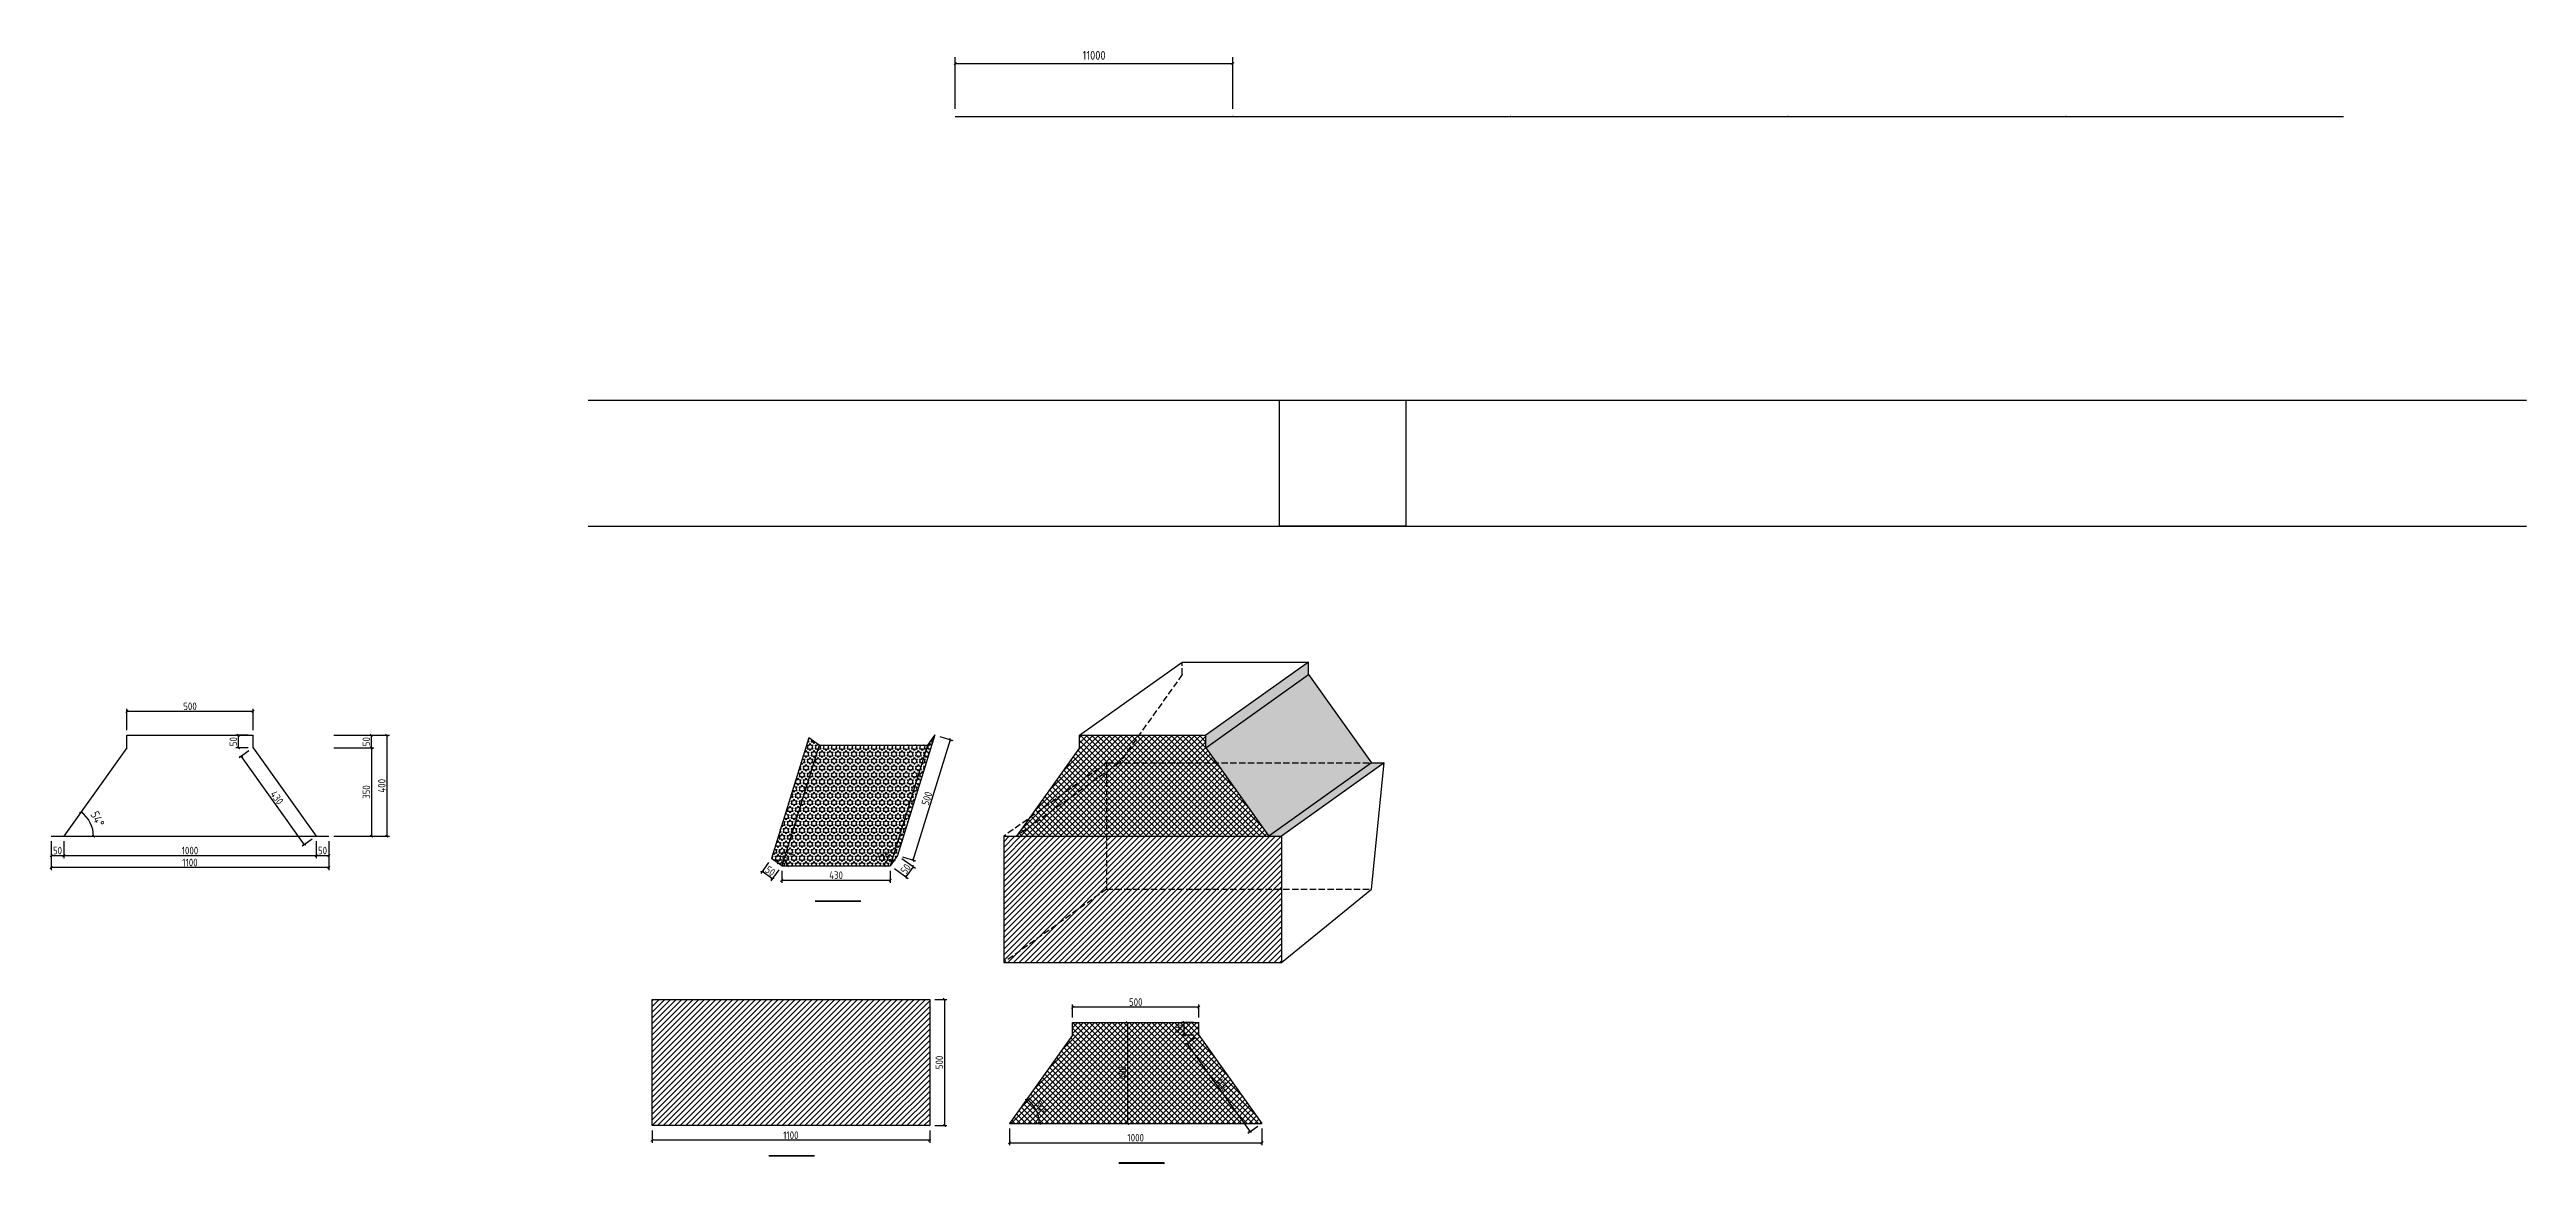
# Model space of a CAD drawing. Extents: x -196983 to 471790, y -783661 to 190401.
# Drawn here: x 242241 to 340372, y -305419 to -261280 of the extents above; entities that cross this region are included whole.
import ezdxf

# ---------------------------------------------------------------- set-up
doc = ezdxf.new("R2010")
doc.units = 0
doc.header["$LTSCALE"] = 1000
doc.header["$MEASUREMENT"] = 0
doc.linetypes.add('DASH', pattern=[0.35, 0.25, -0.1])
doc.layers.add('AXIS', color=3, linetype='Continuous')
doc.styles.get("Standard").update_dxf_attribs({"font": 'gbenor.shx', "bigfont": 'gbcbig.shx'})
doc.dimstyles.get("Standard").update_dxf_attribs({"dimscale": 100, "dimtxt": 3.5, "dimasz": 1, "dimexe": 2.5, "dimexo": 3, "dimgap": 1.5, "dimtad": 1, "dimdec": 0, "dimzin": 0, "dimdsep": 46, "dimtxsty": 'Standard', "dimblk": 'ARCHTICK', "dimcen": 0.09, "dimadec": 0, "dimazin": 0, "dimtfac": 1, "dimtdec": 0, "dimtix": 1, "dimtmove": 2, "dimatfit": 3, "dimfxl": 1, "dimtolj": 1, "dimtzin": 0, "dimarcsym": 0})
pattern_1 = [(45, (0, 0), (-112.2532, 112.2532), [])]
pattern_2 = [(45, (0, 0), (-112.2532, 112.2532), []), (135, (0, 0), (-112.2532, -112.2532), [])]
pattern_3 = [(0, (0, 0), (0, 137.4815), [79.375, -79.375]), (60, (0, 0), (-119.06247, 68.74075), [79.375, -79.375]), (120, (39.69, 68.74), (-119.06247, -68.74075), [79.375, -79.375])]

msp = doc.modelspace()

# ---------------------------------------------------------------- blocks, each defined once
blk = doc.blocks.new('_ArchTick')
at = {"color": 0, "linetype": 'ByBlock', "const_width": 0.4}
blk.add_lwpolyline([(-0.5, -0.5), (0.5, 0.5)], dxfattribs=at)
blk = doc.blocks.new('*D1548')
at = {"layer": 'AXIS', "color": 0, "lineweight": -2}
for p, q in [((253505, -288954), (255092, -288954)), ((254992, -288954), (254992, -292454)), ((253505, -292454), (255092, -292454))]:
    blk.add_line(p, q, dxfattribs=at)
at = {"layer": 'Defpoints', "color": 0}
for p in [(253305, -288954), (253305, -292454), (254992, -292454)]:
    blk.add_point(p, dxfattribs=at)
at = {"layer": 'AXIS', "color": 0, "lineweight": -2, "xscale": 100, "yscale": 100, "zscale": 100}
for p, rotation in [((254992, -288954), 90), ((254992, -292454), 270)]:
    blk.add_blockref('_ArchTick', p, dxfattribs=dict(at, rotation=rotation))
at = {"layer": 'AXIS', "color": 0, "insert": (254792, -290704), "char_height": 300, "attachment_point": 5, "rotation": 90}
blk.add_mtext('\\A1;350', dxfattribs=at)
blk = doc.blocks.new('*D1549')
at = {"layer": 'AXIS', "color": 0, "lineweight": -2}
for p, q in [((245305, -288254), (245305, -287404)), ((250305, -287504), (245305, -287504)), ((250305, -288254), (250305, -287404))]:
    blk.add_line(p, q, dxfattribs=at)
at = {"layer": 'Defpoints', "color": 0}
for p in [(245305, -287504), (245305, -288454), (250305, -288454)]:
    blk.add_point(p, dxfattribs=at)
at = {"layer": 'AXIS', "color": 0, "lineweight": -2, "xscale": 100, "yscale": 100, "zscale": 100, "rotation": 180}
blk.add_blockref('_ArchTick', (245305, -287504), dxfattribs=at)
at = {"layer": 'AXIS', "color": 0, "lineweight": -2, "xscale": 100, "yscale": 100, "zscale": 100}
blk.add_blockref('_ArchTick', (250305, -287504), dxfattribs=at)
at = {"layer": 'AXIS', "color": 0, "insert": (247805, -287304), "char_height": 300, "attachment_point": 5}
blk.add_mtext('\\A1;500', dxfattribs=at)
blk = doc.blocks.new('*D1553')
at = {"layer": 'AXIS', "color": 0, "lineweight": -2}
for p, q in [((242305, -292654), (242305, -293320)), ((242305, -293220), (242805, -293220)), ((242805, -292654), (242805, -293320))]:
    blk.add_line(p, q, dxfattribs=at)
at = {"layer": 'Defpoints', "color": 0}
for p in [(242305, -292454), (242805, -292454), (242805, -293220)]:
    blk.add_point(p, dxfattribs=at)
at = {"layer": 'AXIS', "color": 0, "lineweight": -2, "xscale": 100, "yscale": 100, "zscale": 100, "rotation": 180}
blk.add_blockref('_ArchTick', (242305, -293220), dxfattribs=at)
at = {"layer": 'AXIS', "color": 0, "lineweight": -2, "xscale": 100, "yscale": 100, "zscale": 100}
blk.add_blockref('_ArchTick', (242805, -293220), dxfattribs=at)
at = {"layer": 'AXIS', "color": 0, "insert": (242555, -293020), "char_height": 300, "attachment_point": 5}
blk.add_mtext('\\A1;50', dxfattribs=at)
blk = doc.blocks.new('*D1545')
at = {"layer": 'AXIS', "color": 0, "lineweight": -2}
for p, q in [((252805, -292654), (252805, -293320)), ((252805, -293220), (253305, -293220)), ((253305, -292654), (253305, -293320))]:
    blk.add_line(p, q, dxfattribs=at)
at = {"layer": 'Defpoints', "color": 0}
for p in [(252805, -292454), (253305, -292454), (253305, -293220)]:
    blk.add_point(p, dxfattribs=at)
at = {"layer": 'AXIS', "color": 0, "lineweight": -2, "xscale": 100, "yscale": 100, "zscale": 100, "rotation": 180}
blk.add_blockref('_ArchTick', (252805, -293220), dxfattribs=at)
at = {"layer": 'AXIS', "color": 0, "lineweight": -2, "xscale": 100, "yscale": 100, "zscale": 100}
blk.add_blockref('_ArchTick', (253305, -293220), dxfattribs=at)
at = {"layer": 'AXIS', "color": 0, "insert": (253055, -293020), "char_height": 300, "attachment_point": 5}
blk.add_mtext('\\A1;50', dxfattribs=at)
blk = doc.blocks.new('*D1546')
at = {"layer": 'AXIS', "color": 0, "lineweight": -2}
for p, q in [((253505, -288454), (255092, -288454)), ((254992, -288954), (254992, -288454)), ((253505, -288954), (255092, -288954))]:
    blk.add_line(p, q, dxfattribs=at)
at = {"layer": 'Defpoints', "color": 0}
for p in [(253305, -288454), (254992, -288454), (253305, -288954)]:
    blk.add_point(p, dxfattribs=at)
at = {"layer": 'AXIS', "color": 0, "lineweight": -2, "xscale": 100, "yscale": 100, "zscale": 100}
for p, rotation in [((254992, -288454), 90), ((254992, -288954), 270)]:
    blk.add_blockref('_ArchTick', p, dxfattribs=dict(at, rotation=rotation))
at = {"layer": 'AXIS', "color": 0, "insert": (254792, -288704), "char_height": 300, "attachment_point": 5, "rotation": 90}
blk.add_mtext('\\A1;50', dxfattribs=at)
blk = doc.blocks.new('*D1547')
at = {"layer": 'AXIS', "color": 0, "lineweight": -2}
for p, q in [((253505, -288454), (255703, -288454)), ((255603, -288454), (255603, -292454)), ((253505, -292454), (255703, -292454))]:
    blk.add_line(p, q, dxfattribs=at)
at = {"layer": 'Defpoints', "color": 0}
for p in [(253305, -288454), (253305, -292454), (255603, -292454)]:
    blk.add_point(p, dxfattribs=at)
at = {"layer": 'AXIS', "color": 0, "lineweight": -2, "xscale": 100, "yscale": 100, "zscale": 100}
for p, rotation in [((255603, -288454), 90), ((255603, -292454), 270)]:
    blk.add_blockref('_ArchTick', p, dxfattribs=dict(at, rotation=rotation))
at = {"layer": 'AXIS', "color": 0, "insert": (255403, -290454), "char_height": 300, "attachment_point": 5, "rotation": 90}
blk.add_mtext('\\A1;400', dxfattribs=at)
blk = doc.blocks.new('*D1550')
at = {"layer": 'AXIS', "color": 0, "lineweight": -2}
for p, q in [((250142, -289070), (249753, -289348)), ((249835, -289290), (252335, -292790)), ((252642, -292570), (252253, -292848))]:
    blk.add_line(p, q, dxfattribs=at)
at = {"layer": 'Defpoints', "color": 0}
for p in [(250305, -288954), (252335, -292790), (252805, -292454)]:
    blk.add_point(p, dxfattribs=at)
at = {"layer": 'AXIS', "color": 0, "lineweight": -2, "xscale": 100, "yscale": 100, "zscale": 100}
for p, rotation in [((249835, -289290), 125.5376777919735), ((252335, -292790), 305.5376777919735)]:
    blk.add_blockref('_ArchTick', p, dxfattribs=dict(at, rotation=rotation))
at = {"layer": 'AXIS', "color": 0, "insert": (251247, -290924), "char_height": 300, "attachment_point": 5, "rotation": 305.53768}
blk.add_mtext('\\A1;430', dxfattribs=at)
blk = doc.blocks.new('*D1551')
at = {"layer": 'AXIS', "color": 0, "lineweight": -2}
for p, q in [((250105, -288454), (249623, -288454)), ((249723, -288954), (249723, -288454)), ((250105, -288954), (249623, -288954))]:
    blk.add_line(p, q, dxfattribs=at)
at = {"layer": 'Defpoints', "color": 0}
for p in [(249723, -288454), (250305, -288454), (250305, -288954)]:
    blk.add_point(p, dxfattribs=at)
at = {"layer": 'AXIS', "color": 0, "lineweight": -2, "xscale": 100, "yscale": 100, "zscale": 100}
for p, rotation in [((249723, -288454), 90), ((249723, -288954), 270)]:
    blk.add_blockref('_ArchTick', p, dxfattribs=dict(at, rotation=rotation))
at = {"layer": 'AXIS', "color": 0, "insert": (249523, -288704), "char_height": 300, "attachment_point": 5, "rotation": 90}
blk.add_mtext('\\A1;50', dxfattribs=at)
blk = doc.blocks.new('*D1552')
at = {"color": 0, "lineweight": -2}
blk.add_arc((242805, -292454), 1178, 0, 54.46232, dxfattribs=at)
at = {"layer": 'Defpoints', "color": 0}
for p in [(245305, -288954), (243924, -292087), (242305, -292454), (242805, -292454), (253305, -292454)]:
    blk.add_point(p, dxfattribs=at)
at = {"color": 0, "lineweight": -2, "xscale": 100, "yscale": 100, "zscale": 100}
for p, rotation in [((243489, -291496), 144.4623222080263), ((243982, -292454), 270.0000000000001)]:
    blk.add_blockref('_ArchTick', p, dxfattribs=dict(at, rotation=rotation))
at = {"color": 0, "insert": (244141, -291766), "char_height": 350, "attachment_point": 5, "rotation": 297.23116}
blk.add_mtext('\\A1;54°', dxfattribs=at)
blk = doc.blocks.new('*D1554')
at = {"layer": 'AXIS', "color": 0, "lineweight": -2}
for p, q in [((242805, -292654), (242805, -293320)), ((242805, -293220), (252805, -293220)), ((252805, -292654), (252805, -293320))]:
    blk.add_line(p, q, dxfattribs=at)
at = {"layer": 'Defpoints', "color": 0}
for p in [(242805, -292454), (252805, -292454), (252805, -293220)]:
    blk.add_point(p, dxfattribs=at)
at = {"layer": 'AXIS', "color": 0, "lineweight": -2, "xscale": 100, "yscale": 100, "zscale": 100, "rotation": 180}
blk.add_blockref('_ArchTick', (242805, -293220), dxfattribs=at)
at = {"layer": 'AXIS', "color": 0, "lineweight": -2, "xscale": 100, "yscale": 100, "zscale": 100}
blk.add_blockref('_ArchTick', (252805, -293220), dxfattribs=at)
at = {"layer": 'AXIS', "color": 0, "insert": (247805, -293020), "char_height": 300, "attachment_point": 5}
blk.add_mtext('\\A1;1000', dxfattribs=at)
blk = doc.blocks.new('*D1555')
at = {"layer": 'AXIS', "color": 0, "lineweight": -2}
for p, q in [((242305, -292654), (242305, -293793)), ((253305, -292654), (253305, -293793)), ((253305, -293693), (242305, -293693))]:
    blk.add_line(p, q, dxfattribs=at)
at = {"layer": 'Defpoints', "color": 0}
for p in [(242305, -292454), (253305, -292454), (242305, -293693)]:
    blk.add_point(p, dxfattribs=at)
at = {"layer": 'AXIS', "color": 0, "lineweight": -2, "xscale": 100, "yscale": 100, "zscale": 100, "rotation": 180}
blk.add_blockref('_ArchTick', (242305, -293693), dxfattribs=at)
at = {"layer": 'AXIS', "color": 0, "lineweight": -2, "xscale": 100, "yscale": 100, "zscale": 100}
blk.add_blockref('_ArchTick', (253305, -293693), dxfattribs=at)
at = {"layer": 'AXIS', "color": 0, "insert": (247805, -293493), "char_height": 300, "attachment_point": 5}
blk.add_mtext('\\A1;1100', dxfattribs=at)
blk = doc.blocks.new('*D1556')
at = {"layer": 'AXIS', "color": 0, "lineweight": -2}
for p, q in [((266110, -304116), (266110, -304598)), ((277110, -304116), (277110, -304598)), ((277110, -304498), (266110, -304498))]:
    blk.add_line(p, q, dxfattribs=at)
at = {"layer": 'Defpoints', "color": 0}
for p in [(266110, -303916), (277110, -303916), (266110, -304498)]:
    blk.add_point(p, dxfattribs=at)
at = {"layer": 'AXIS', "color": 0, "lineweight": -2, "xscale": 100, "yscale": 100, "zscale": 100, "rotation": 180}
blk.add_blockref('_ArchTick', (266110, -304498), dxfattribs=at)
at = {"layer": 'AXIS', "color": 0, "lineweight": -2, "xscale": 100, "yscale": 100, "zscale": 100}
blk.add_blockref('_ArchTick', (277110, -304498), dxfattribs=at)
at = {"layer": 'AXIS', "color": 0, "insert": (271610, -304298), "char_height": 300, "attachment_point": 5}
blk.add_mtext('\\A1;1100', dxfattribs=at)
blk = doc.blocks.new('*D1557')
at = {"layer": 'AXIS', "color": 0, "lineweight": -2}
for p, q in [((277310, -298916), (277793, -298916)), ((277693, -298916), (277693, -303916)), ((277310, -303916), (277793, -303916))]:
    blk.add_line(p, q, dxfattribs=at)
at = {"layer": 'Defpoints', "color": 0}
for p in [(277110, -298916), (277110, -303916), (277693, -303916)]:
    blk.add_point(p, dxfattribs=at)
at = {"layer": 'AXIS', "color": 0, "lineweight": -2, "xscale": 100, "yscale": 100, "zscale": 100}
for p, rotation in [((277693, -298916), 90), ((277693, -303916), 270)]:
    blk.add_blockref('_ArchTick', p, dxfattribs=dict(at, rotation=rotation))
at = {"layer": 'AXIS', "color": 0, "insert": (277493, -301416), "char_height": 300, "attachment_point": 5, "rotation": 90}
blk.add_mtext('\\A1;500', dxfattribs=at)
blk = doc.blocks.new('*D1558')
at = {"layer": 'AXIS', "color": 0, "lineweight": -2}
for p, q in [((276005, -293330), (276547, -293717)), ((275714, -293737), (276256, -294124)), ((276175, -294066), (276465, -293659))]:
    blk.add_line(p, q, dxfattribs=at)
at = {"layer": 'Defpoints', "color": 0}
for p in [(275842, -293213), (275551, -293620), (276465, -293659)]:
    blk.add_point(p, dxfattribs=at)
at = {"layer": 'AXIS', "color": 0, "lineweight": -2, "xscale": 100, "yscale": 100, "zscale": 100}
for p, rotation in [((276175, -294066), 234.4623222082869), ((276465, -293659), 54.46232220828686)]:
    blk.add_blockref('_ArchTick', p, dxfattribs=dict(at, rotation=rotation))
at = {"layer": 'AXIS', "color": 0, "insert": (276157, -293746), "char_height": 300, "attachment_point": 5, "rotation": 54.46232}
blk.add_mtext('\\A1;50', dxfattribs=at)
blk = doc.blocks.new('*D1559')
at = {"layer": 'AXIS', "color": 0, "lineweight": -2}
for p, q in [((271250, -293820), (271250, -294298)), ((271250, -294198), (275551, -294198)), ((275551, -293820), (275551, -294298))]:
    blk.add_line(p, q, dxfattribs=at)
at = {"layer": 'Defpoints', "color": 0}
for p in [(271250, -293620), (275551, -293620), (275551, -294198)]:
    blk.add_point(p, dxfattribs=at)
at = {"layer": 'AXIS', "color": 0, "lineweight": -2, "xscale": 100, "yscale": 100, "zscale": 100, "rotation": 180}
blk.add_blockref('_ArchTick', (271250, -294198), dxfattribs=at)
at = {"layer": 'AXIS', "color": 0, "lineweight": -2, "xscale": 100, "yscale": 100, "zscale": 100}
blk.add_blockref('_ArchTick', (275551, -294198), dxfattribs=at)
at = {"layer": 'AXIS', "color": 0, "insert": (273401, -293998), "char_height": 300, "attachment_point": 5}
blk.add_mtext('\\A1;430', dxfattribs=at)
blk = doc.blocks.new('*D1560')
at = {"layer": 'AXIS', "color": 0, "lineweight": -2}
for p, q in [((270727, -293492), (270415, -293929)), ((270880, -294138), (270474, -293847)), ((271134, -293783), (270822, -294219))]:
    blk.add_line(p, q, dxfattribs=at)
at = {"layer": 'Defpoints', "color": 0}
for p in [(270843, -293330), (270474, -293847), (271250, -293620)]:
    blk.add_point(p, dxfattribs=at)
at = {"layer": 'AXIS', "color": 0, "lineweight": -2, "xscale": 100, "yscale": 100, "zscale": 100}
for p, rotation in [((270474, -293847), 144.4623222080271), ((270880, -294138), 324.4623222080272)]:
    blk.add_blockref('_ArchTick', p, dxfattribs=dict(at, rotation=rotation))
at = {"layer": 'AXIS', "color": 0, "insert": (270793, -293830), "char_height": 300, "attachment_point": 5, "rotation": 324.46232}
blk.add_mtext('\\A1;50', dxfattribs=at)
blk = doc.blocks.new('*D1561')
at = {"layer": 'AXIS', "color": 0, "lineweight": -2}
blk.add_arc((271250, -293620), 223, 360, 144.46232, dxfattribs=at)
at = {"layer": 'Defpoints', "color": 0}
for p in [(270843, -293330), (271250, -293620), (271250, -293620), (271399, -293454), (275551, -293620)]:
    blk.add_point(p, dxfattribs=at)
at = {"layer": 'AXIS', "color": 0, "lineweight": -2, "xscale": 100, "yscale": 100, "zscale": 100}
for p, rotation in [((271069, -293491), 234.4623222080317), ((271473, -293620), 269.9999999999985)]:
    blk.add_blockref('_ArchTick', p, dxfattribs=dict(at, rotation=rotation))
at = {"layer": 'AXIS', "color": 0, "insert": (271379, -293217), "char_height": 300, "attachment_point": 5, "rotation": 342.23116}
blk.add_mtext('\\A1;144°', dxfattribs=at)
blk = doc.blocks.new('*D1562')
at = {"layer": 'AXIS', "color": 0, "lineweight": -2}
blk.add_arc((275551, -293620), 233, 54.46232, 180, dxfattribs=at)
at = {"layer": 'Defpoints', "color": 0}
for p in [(275526, -293388), (275842, -293213), (271250, -293620), (275551, -293620), (275551, -293620)]:
    blk.add_point(p, dxfattribs=at)
at = {"layer": 'AXIS', "color": 0, "lineweight": -2, "xscale": 100, "yscale": 100, "zscale": 100}
for p, rotation in [((275687, -293430), 324.462322208044), ((275318, -293620), 269.9999999999991)]:
    blk.add_blockref('_ArchTick', p, dxfattribs=dict(at, rotation=rotation))
at = {"layer": 'AXIS', "color": 0, "insert": (275353, -293235), "char_height": 300, "attachment_point": 5, "rotation": 27.23116}
blk.add_mtext('\\A1;126°', dxfattribs=at)
blk = doc.blocks.new('*D1563')
at = {"layer": 'AXIS', "color": 0, "lineweight": -2}
for p, q in [((287610, -300449), (287221, -300727)), ((287302, -300669), (289802, -304169)), ((290110, -303949), (289721, -304227))]:
    blk.add_line(p, q, dxfattribs=at)
at = {"layer": 'Defpoints', "color": 0}
for p in [(287773, -300333), (289802, -304169), (290273, -303833)]:
    blk.add_point(p, dxfattribs=at)
at = {"layer": 'AXIS', "color": 0, "lineweight": -2, "xscale": 100, "yscale": 100, "zscale": 100}
for p, rotation in [((287302, -300669), 125.5376777919735), ((289802, -304169), 305.5376777919735)]:
    blk.add_blockref('_ArchTick', p, dxfattribs=dict(at, rotation=rotation))
at = {"layer": 'AXIS', "color": 0, "insert": (288715, -302302), "char_height": 300, "attachment_point": 5, "rotation": 305.53768}
blk.add_mtext('\\A1;430', dxfattribs=at)
blk = doc.blocks.new('*D1564')
at = {"layer": 'AXIS', "color": 0, "lineweight": -2}
for p, q in [((287573, -299833), (287091, -299833)), ((287191, -300333), (287191, -299833)), ((287573, -300333), (287091, -300333))]:
    blk.add_line(p, q, dxfattribs=at)
at = {"layer": 'Defpoints', "color": 0}
for p in [(287191, -299833), (287773, -299833), (287773, -300333)]:
    blk.add_point(p, dxfattribs=at)
at = {"layer": 'AXIS', "color": 0, "lineweight": -2, "xscale": 100, "yscale": 100, "zscale": 100}
for p, rotation in [((287191, -299833), 90), ((287191, -300333), 270)]:
    blk.add_blockref('_ArchTick', p, dxfattribs=dict(at, rotation=rotation))
at = {"layer": 'AXIS', "color": 0, "insert": (286991, -300083), "char_height": 300, "attachment_point": 5, "rotation": 90}
blk.add_mtext('\\A1;50', dxfattribs=at)
blk = doc.blocks.new('*D1565')
at = {"layer": 'AXIS', "color": 0, "lineweight": -2}
blk.add_arc((280273, -303833), 1178, 0, 54.46232, dxfattribs=at)
at = {"layer": 'Defpoints', "color": 0}
for p in [(282773, -300333), (280273, -303833), (280273, -303833), (281392, -303466), (290273, -303833)]:
    blk.add_point(p, dxfattribs=at)
at = {"layer": 'AXIS', "color": 0, "lineweight": -2, "xscale": 100, "yscale": 100, "zscale": 100}
for p, rotation in [((280957, -302874), 144.4623222080266), ((281450, -303833), 270.0000000000007)]:
    blk.add_blockref('_ArchTick', p, dxfattribs=dict(at, rotation=rotation))
at = {"layer": 'AXIS', "color": 0, "insert": (281498, -303202), "char_height": 300, "attachment_point": 5, "rotation": 297.23116}
blk.add_mtext('\\A1;54°', dxfattribs=at)
blk = doc.blocks.new('*D1566')
at = {"layer": 'AXIS', "color": 0, "lineweight": -2}
for p, q in [((280273, -304033), (280273, -304699)), ((290273, -304033), (290273, -304699)), ((280273, -304599), (290273, -304599))]:
    blk.add_line(p, q, dxfattribs=at)
at = {"layer": 'Defpoints', "color": 0}
for p in [(280273, -303833), (290273, -303833), (290273, -304599)]:
    blk.add_point(p, dxfattribs=at)
at = {"layer": 'AXIS', "color": 0, "lineweight": -2, "xscale": 100, "yscale": 100, "zscale": 100, "rotation": 180}
blk.add_blockref('_ArchTick', (280273, -304599), dxfattribs=at)
at = {"layer": 'AXIS', "color": 0, "lineweight": -2, "xscale": 100, "yscale": 100, "zscale": 100}
blk.add_blockref('_ArchTick', (290273, -304599), dxfattribs=at)
at = {"layer": 'AXIS', "color": 0, "insert": (285273, -304399), "char_height": 300, "attachment_point": 5}
blk.add_mtext('\\A1;1000', dxfattribs=at)
blk = doc.blocks.new('*D1567')
at = {"layer": 'AXIS', "color": 0, "lineweight": -2}
for p, q in [((282773, -299633), (282773, -299124)), ((287773, -299224), (282773, -299224)), ((287773, -299633), (287773, -299124))]:
    blk.add_line(p, q, dxfattribs=at)
at = {"layer": 'Defpoints', "color": 0}
for p in [(282773, -299224), (282773, -299833), (287773, -299833)]:
    blk.add_point(p, dxfattribs=at)
at = {"layer": 'AXIS', "color": 0, "lineweight": -2, "xscale": 100, "yscale": 100, "zscale": 100, "rotation": 180}
blk.add_blockref('_ArchTick', (282773, -299224), dxfattribs=at)
at = {"layer": 'AXIS', "color": 0, "lineweight": -2, "xscale": 100, "yscale": 100, "zscale": 100}
blk.add_blockref('_ArchTick', (287773, -299224), dxfattribs=at)
at = {"layer": 'AXIS', "color": 0, "insert": (285273, -299024), "char_height": 300, "attachment_point": 5}
blk.add_mtext('\\A1;500', dxfattribs=at)
blk = doc.blocks.new('*D1568')
at = {"layer": 'AXIS', "color": 0, "lineweight": -2}
for p, q in [((284826, -299833), (285044, -299833)), ((284944, -299833), (284944, -303833)), ((284826, -303833), (285044, -303833))]:
    blk.add_line(p, q, dxfattribs=at)
at = {"layer": 'Defpoints', "color": 0}
for p in [(284626, -299833), (284626, -303833), (284944, -303833)]:
    blk.add_point(p, dxfattribs=at)
at = {"layer": 'AXIS', "color": 0, "lineweight": -2, "xscale": 100, "yscale": 100, "zscale": 100}
for p, rotation in [((284944, -299833), 90), ((284944, -303833), 270)]:
    blk.add_blockref('_ArchTick', p, dxfattribs=dict(at, rotation=rotation))
at = {"layer": 'AXIS', "color": 0, "insert": (284744, -301833), "char_height": 300, "attachment_point": 5, "rotation": 90}
blk.add_mtext('\\A1;400', dxfattribs=at)
blk = doc.blocks.new('*D1569')
at = {"layer": 'AXIS', "color": 0, "lineweight": -2}
for p, q in [((277511, -288496), (278027, -288655)), ((276454, -293403), (277931, -288626)), ((276033, -293273), (276549, -293432))]:
    blk.add_line(p, q, dxfattribs=at)
at = {"layer": 'Defpoints', "color": 0}
for p in [(277320, -288437), (277931, -288626), (275842, -293213)]:
    blk.add_point(p, dxfattribs=at)
at = {"layer": 'AXIS', "color": 0, "lineweight": -2, "xscale": 100, "yscale": 100, "zscale": 100}
for p, rotation in [((277931, -288626), 72.81180261163712), ((276454, -293403), 252.8118026116371)]:
    blk.add_blockref('_ArchTick', p, dxfattribs=dict(at, rotation=rotation))
at = {"layer": 'AXIS', "color": 0, "insert": (277001, -290955), "char_height": 300, "attachment_point": 5, "rotation": 72.8118}
blk.add_mtext('\\A1;500', dxfattribs=at)
blk = doc.blocks.new('*D1544')
at = {"color": 0, "lineweight": -2}
for p, q in [((278124, -263627), (278124, -261584)), ((278124, -261834), (289124, -261834)), ((289124, -263627), (289124, -261584))]:
    blk.add_line(p, q, dxfattribs=at)
at = {"layer": 'Defpoints', "color": 0}
for p in [(289124, -261834), (278124, -263927), (289124, -263927)]:
    blk.add_point(p, dxfattribs=at)
at = {"color": 0, "lineweight": -2, "xscale": 100, "yscale": 100, "zscale": 100, "rotation": 180}
blk.add_blockref('_ArchTick', (278124, -261834), dxfattribs=at)
at = {"color": 0, "lineweight": -2, "xscale": 100, "yscale": 100, "zscale": 100}
blk.add_blockref('_ArchTick', (289124, -261834), dxfattribs=at)
at = {"color": 0, "insert": (283624, -261509), "char_height": 350, "attachment_point": 5}
blk.add_mtext('\\A1;11000', dxfattribs=at)

# ---------------------------------------------------------------- dimensions: what is measured, and where the dimension line sits
at = {"color": 3}
dim = msp.add_linear_dim(base=(289123.9, -261834.2), p1=(278123.9, -263926.8), p2=(289123.9, -263926.8), dimstyle='Standard', dxfattribs=at)
dim.commit()
dim.dimension.update_dxf_attribs({"geometry": '*D1544', "text_midpoint": (283623.9, -261509.2)})
dim = msp.add_angular_dim_2l(base=(243923.8, -292086.9), line1=((242304.9, -292453.8), (253304.9, -292453.8)), line2=((245304.9, -288953.8), (242804.9, -292453.8)), dimstyle='Standard', dxfattribs=at)
dim.commit()
dim.dimension.update_dxf_attribs({"geometry": '*D1552', "text_midpoint": (244140.9, -291766.2)})
at = {"layer": 'AXIS', "color": 4}
for p1, p2, distance, picture, middle in [((250304.9, -288453.8), (245304.9, -288453.8), -949.8, '*D1549', (247804.9, -287304)), ((250304.9, -288953.8), (250304.9, -288453.8), 581.7, '*D1551', (249523.2, -288703.8)), ((275842, -293213.4), (277319.5, -288436.8), -640.2, '*D1569', (277001.3, -290955.2)), ((250304.9, -288953.8), (252804.9, -292453.8), -578.1, '*D1550', (251247.3, -290923.5)), ((271250.2, -293620.3), (270843.3, -293329.7), 636.1, '*D1560', (270793.2, -293829.9)), ((271250.2, -293620.3), (275551.3, -293620.3), -578.1, '*D1559', (273400.8, -293998.4)), ((287772.8, -300332.6), (287772.8, -299832.6), 581.7, '*D1564', (286991.1, -300082.6)), ((287772.8, -300332.6), (290272.8, -303832.6), -578.1, '*D1563', (288715.2, -302302.4))]:
    dim = msp.add_aligned_dim(p1=p1, p2=p2, distance=distance, dimstyle='Standard', override={"dimtxt": 3, "dimexe": 1, "dimexo": 2, "dimgap": 0.5, "dimlfac": 0.1}, dxfattribs=at)
    dim.commit()
    dim.dimension.update_dxf_attribs({"geometry": picture, "text_midpoint": middle})
for base, p1, p2, angle, picture, middle in [((254992, -288453.8), (253304.9, -288953.8), (253304.9, -288453.8), 90, '*D1546', (254792, -288703.8)), ((255603.2, -292453.8), (253304.9, -288453.8), (253304.9, -292453.8), 90, '*D1547', (255403.2, -290453.8)), ((254992, -292453.8), (253304.9, -288953.8), (253304.9, -292453.8), 90, '*D1548', (254792, -290703.8)), ((276465.5, -293658.8), (275551.3, -293620.3), (275842, -293213.4), 54.462322, '*D1558', (276157.4, -293746)), ((277693, -303916.3), (277110.2, -298916.3), (277110.2, -303916.3), 90, '*D1557', (277493, -301416.3)), ((284944, -303832.6), (284625.5, -299832.6), (284625.5, -303832.6), 90, '*D1568', (284744, -301832.6))]:
    dim = msp.add_linear_dim(base=base, p1=p1, p2=p2, angle=angle, dimstyle='Standard', override={"dimtxt": 3, "dimexe": 1, "dimexo": 2, "dimgap": 0.5, "dimlfac": 0.1}, dxfattribs=at)
    dim.commit()
    dim.dimension.update_dxf_attribs({"geometry": picture, "text_midpoint": middle})
for base, p1, p2, picture, middle in [((242804.9, -293220), (242304.9, -292453.8), (242804.9, -292453.8), '*D1553', (242554.9, -293020)), ((242304.9, -293693.2), (253304.9, -292453.8), (242304.9, -292453.8), '*D1555', (247804.9, -293493.2)), ((252804.9, -293220), (242804.9, -292453.8), (252804.9, -292453.8), '*D1554', (247804.9, -293020)), ((253304.9, -293220), (252804.9, -292453.8), (253304.9, -292453.8), '*D1545', (253054.9, -293020)), ((282772.8, -299223.6), (287772.8, -299832.6), (282772.8, -299832.6), '*D1567', (285272.8, -299023.6)), ((266110.2, -304498), (277110.2, -303916.3), (266110.2, -303916.3), '*D1556', (271610.2, -304298)), ((290272.8, -304598.9), (280272.8, -303832.6), (290272.8, -303832.6), '*D1566', (285272.8, -304398.9))]:
    dim = msp.add_linear_dim(base=base, p1=p1, p2=p2, dimstyle='Standard', override={"dimtxt": 3, "dimexe": 1, "dimexo": 2, "dimgap": 0.5, "dimlfac": 0.1}, dxfattribs=at)
    dim.commit()
    dim.dimension.update_dxf_attribs({"geometry": picture, "text_midpoint": middle})
for base, line1, line2, picture, middle in [((271399, -293454.1), ((271250.2, -293620.3), (275551.3, -293620.3)), ((271250.2, -293620.3), (270843.3, -293329.7)), '*D1561', (271379.3, -293217.4)), ((275525.7, -293388.3), ((271250.2, -293620.3), (275551.3, -293620.3)), ((275842, -293213.4), (275551.3, -293620.3)), '*D1562', (275353, -293234.9)), ((281391.7, -303465.7), ((280272.8, -303832.6), (290272.8, -303832.6)), ((282772.8, -300332.6), (280272.8, -303832.6)), '*D1565', (281497.7, -303202.3))]:
    dim = msp.add_angular_dim_2l(base=base, line1=line1, line2=line2, dimstyle='Standard', override={"dimtxt": 3, "dimexe": 1, "dimexo": 2, "dimgap": 0.5, "dimlfac": 0.1}, dxfattribs=at)
    dim.commit()
    dim.dimension.update_dxf_attribs({"geometry": picture, "text_midpoint": middle})

# ---------------------------------------------------------------- hatches: boundary and pattern name
h = msp.add_hatch()
h.set_pattern_fill('STARS', color=3, scale=100, style=0)
h.set_pattern_definition(pattern_3)
h.paths.add_polyline_path([(292117.2, -286048.9), (292117.2, -285548.9), (288047.6, -288453.8), (288047.6, -288953.8)])
h.paths.add_polyline_path([(292117.2, -286048.9), (288047.6, -288953.8), (288472.2, -289548.2), (294617.2, -289548.9)])
h.paths.add_polyline_path([(294617.2, -289548.9), (288472.2, -289548.2), (290547.6, -292453.8)])
h.paths.add_polyline_path([(295117.2, -289548.9), (294617.2, -289548.9), (290547.6, -292453.8), (291047.6, -292453.8)])
h = msp.add_hatch()
h.set_pattern_fill('STARS', color=3, scale=100, style=0)
h.set_pattern_definition(pattern_3)
h.paths.add_polyline_path([(277028.9, -288843.6), (272727.7, -288843.6), (271250.2, -293620.3), (275551.3, -293620.3)])
h.paths.add_polyline_path([(272727.7, -288843.6), (272320.9, -288553), (270843.3, -293329.7), (271250.2, -293620.3)])
h.paths.add_polyline_path([(277319.5, -288436.8), (277028.9, -288843.6), (275551.3, -293620.3), (275842, -293213.4)])
h.paths.add_polyline_path([(271090.9, -292888.7), (271805.1, -293117.6), (271667.7, -293546.1), (270953.5, -293317.2)], flags=24)
h.paths.add_polyline_path([(274938.8, -293195), (275561.3, -292874.7), (275767.2, -293274.8), (275144.8, -293595.1)], flags=24)
h = msp.add_hatch()
h.set_pattern_fill('ANSI37', color=3, scale=100, style=0)
h.set_pattern_definition(pattern_2)
h.paths.add_polyline_path([(288472.2, -289548.2), (284617.8, -289547.8), (284117.9, -289904.7), (284117.6, -292453.8), (290547.6, -292453.8)])
h.paths.add_polyline_path([(288047.6, -288953.8), (288047.6, -288453.8), (285399.4, -288453.8), (284618, -289547.8), (288472.2, -289548.2)])
h.paths.add_polyline_path([(285399.4, -288453.8), (283047.6, -288453.8), (283047.6, -288953.8), (281067.9, -291725.3), (284117.9, -289547.7), (284617.8, -289547.8), (284618.1, -289547.6)])
h.paths.add_polyline_path([(284617.8, -289547.8), (284117.9, -289547.7), (284117.9, -289904.7)], flags=17)
h.paths.add_polyline_path([(284117.9, -289547.7), (281067.9, -291725.3), (280547.6, -292453.8), (284117.9, -289904.7)])
h.paths.add_polyline_path([(284117.9, -289904.7), (280547.6, -292453.8), (284117.6, -292453.8)])
h = msp.add_hatch()
h.set_pattern_fill('ANSI31', color=3, scale=100, style=0)
h.set_pattern_definition(pattern_1)
h.paths.add_polyline_path([(291047.6, -294548.5), (284117.3, -294547.7), (280047.6, -297453.8), (291047.6, -297453.8)])
h.paths.add_polyline_path([(291047.6, -292453.8), (284117.6, -292453.8), (284117.3, -294547.7), (291047.6, -294548.5)])
h.paths.add_polyline_path([(284117.6, -292453.8), (280047.6, -292453.8), (280047.6, -297453.8), (284117.3, -294547.7)])
h = msp.add_hatch()
h.set_pattern_fill('ANSI31', color=3, scale=100, style=0)
h.set_pattern_definition(pattern_1)
h.paths.add_polyline_path([(277110.2, -298916.3), (266110.2, -298916.3), (266110.2, -303916.3), (277110.2, -303916.3)])
h = msp.add_hatch()
h.set_pattern_fill('ANSI37', color=3, scale=100, style=0)
h.set_pattern_definition(pattern_2)
h.paths.add_polyline_path([(287772.8, -300332.6), (287772.8, -299832.6), (282772.8, -299832.6), (282772.8, -300332.6), (280272.8, -303832.6), (290272.8, -303832.6)])
h.paths.add_polyline_path([(288716.6, -301917.2), (289080, -302426), (288713.8, -302687.5), (288350.4, -302178.8)], flags=24)
h.paths.add_polyline_path([(286766.1, -300295.2), (286766.1, -299870), (287216.1, -299870), (287216.1, -300295.2)], flags=24)
h.paths.add_polyline_path([(281560.5, -302832.6), (281835, -303366.1), (281434.9, -303572), (281160.3, -303038.5)], flags=24)
h.paths.add_polyline_path([(284519, -302145.2), (284519, -301520), (284969, -301520), (284969, -302145.2)], flags=24)

# ---------------------------------------------------------------- linework, layer by layer
at = {"color": 3}
for p, q in [((278123.9, -263926.8), (333123.9, -263926.8)), ((263584.2, -275171.3), (340372, -275171.3)), ((263584.2, -280171.3), (340372, -280171.3)), ((283047.6, -288453.8), (287117.2, -285548.9)), ((292117.2, -285548.9), (288047.6, -288453.8)), ((288047.6, -288953.8), (292117.2, -286048.9)), ((277319.5, -288436.8), (275842, -293213.4)), ((272320.9, -288553), (270843.3, -293329.7)), ((272727.7, -288843.6), (271250.2, -293620.3)), ((277028.9, -288843.6), (275551.3, -293620.3)), ((294617.2, -289548.9), (290547.6, -292453.8)), ((295117.2, -289548.9), (291047.6, -292453.8)), ((294616.6, -294548.9), (295117.2, -289548.9)), ((294617.2, -289548.9), (295117.2, -289548.9)), ((280047.6, -292453.8), (280047.6, -297453.8)), ((291047.6, -292453.8), (291047.6, -297453.8)), ((291047.6, -297453.8), (294616.6, -294548.9))]:
    msp.add_line(p, q, dxfattribs=at)
at = {"color": 3, "linetype": 'DASH'}
for p, q in [((284118.1, -289547.6), (280047.6, -292453.8)), ((284618.1, -289547.6), (280547.6, -292453.8)), ((284117.9, -289547.7), (284117.3, -294547.7)), ((284117.9, -289547.7), (294617.2, -289548.9)), ((284117.3, -294547.7), (280047.6, -297453.8)), ((284117.3, -294547.7), (294616.6, -294548.9))]:
    msp.add_line(p, q, dxfattribs=at)
at = {"color": 3}
for points in [[(290969.5, -275171.3), (295969.5, -275171.3), (295969.5, -280171.3), (290969.5, -280171.3)], [(266110.2, -298916.3), (277110.2, -298916.3), (277110.2, -303916.3), (266110.2, -303916.3)]]:
    msp.add_lwpolyline(points, close=True, dxfattribs=at)
for p in [(289123.9, -263926.8), (300123.9, -263926.8), (311123.9, -263926.8), (322123.9, -263926.8)]:
    msp.add_point(p, dxfattribs=at)
at = {"layer": 'AXIS', "color": 4}
for p, q in [((287117.2, -285548.9), (292117.2, -285548.9)), ((292117.2, -286048.9), (292117.2, -285548.9)), ((292117.2, -286048.9), (294617.2, -289548.9)), ((245304.9, -288453.8), (250304.9, -288453.8)), ((245304.9, -288953.8), (245304.9, -288453.8)), ((250304.9, -288953.8), (250304.9, -288453.8)), ((277319.5, -288436.8), (277028.9, -288843.6)), ((283047.6, -288453.8), (288047.6, -288453.8)), ((283047.6, -288953.8), (283047.6, -288453.8)), ((288047.6, -288953.8), (288047.6, -288453.8)), ((245304.9, -288953.8), (242804.9, -292453.8)), ((250304.9, -288953.8), (252804.9, -292453.8)), ((272727.7, -288843.6), (272320.9, -288553)), ((272727.7, -288843.6), (277028.9, -288843.6)), ((283047.6, -288953.8), (280547.6, -292453.8)), ((288047.6, -288953.8), (290547.6, -292453.8)), ((242304.9, -292453.8), (253304.9, -292453.8)), ((271250.2, -293620.3), (270843.3, -293329.7)), ((275842, -293213.4), (275551.3, -293620.3)), ((280047.6, -292453.8), (291047.6, -292453.8)), ((271250.2, -293620.3), (275551.3, -293620.3)), ((274383.2, -295032.9), (272570.7, -295032.9)), ((280047.6, -297453.8), (291047.6, -297453.8)), ((282772.8, -299832.6), (287772.8, -299832.6)), ((282772.8, -300332.6), (282772.8, -299832.6)), ((287772.8, -300332.6), (287772.8, -299832.6)), ((282772.8, -300332.6), (280272.8, -303832.6)), ((287772.8, -300332.6), (290272.8, -303832.6)), ((280272.8, -303832.6), (290272.8, -303832.6)), ((272548.4, -305135.8), (270735.9, -305135.8)), ((286411.2, -305419.2), (284598.8, -305419.2))]:
    msp.add_line(p, q, dxfattribs=at)
at = {"layer": 'AXIS', "color": 4, "linetype": 'DASH'}
for q in [(287117.2, -285548.9), (284617.2, -289548.9)]:
    msp.add_line((287117.2, -286048.9), q, dxfattribs=at)
at = {"layer": 'AXIS', "color": 4, "const_width": 20}
for points in [[(272570.7, -294987.6), (274383.2, -294987.6)], [(270735.9, -305090.4), (272548.4, -305090.4)], [(284598.8, -305373.9), (286411.2, -305373.9)]]:
    msp.add_lwpolyline(points, dxfattribs=at)

msp.set_redraw_order([(e.dxf.handle, doc.entitydb.next_handle()) for e in msp.query("TEXT MTEXT ATTDEF DIMENSION ARC_DIMENSION")])  # texts and dimensions are drawn at this point

doc.saveas('drawing.dxf')
